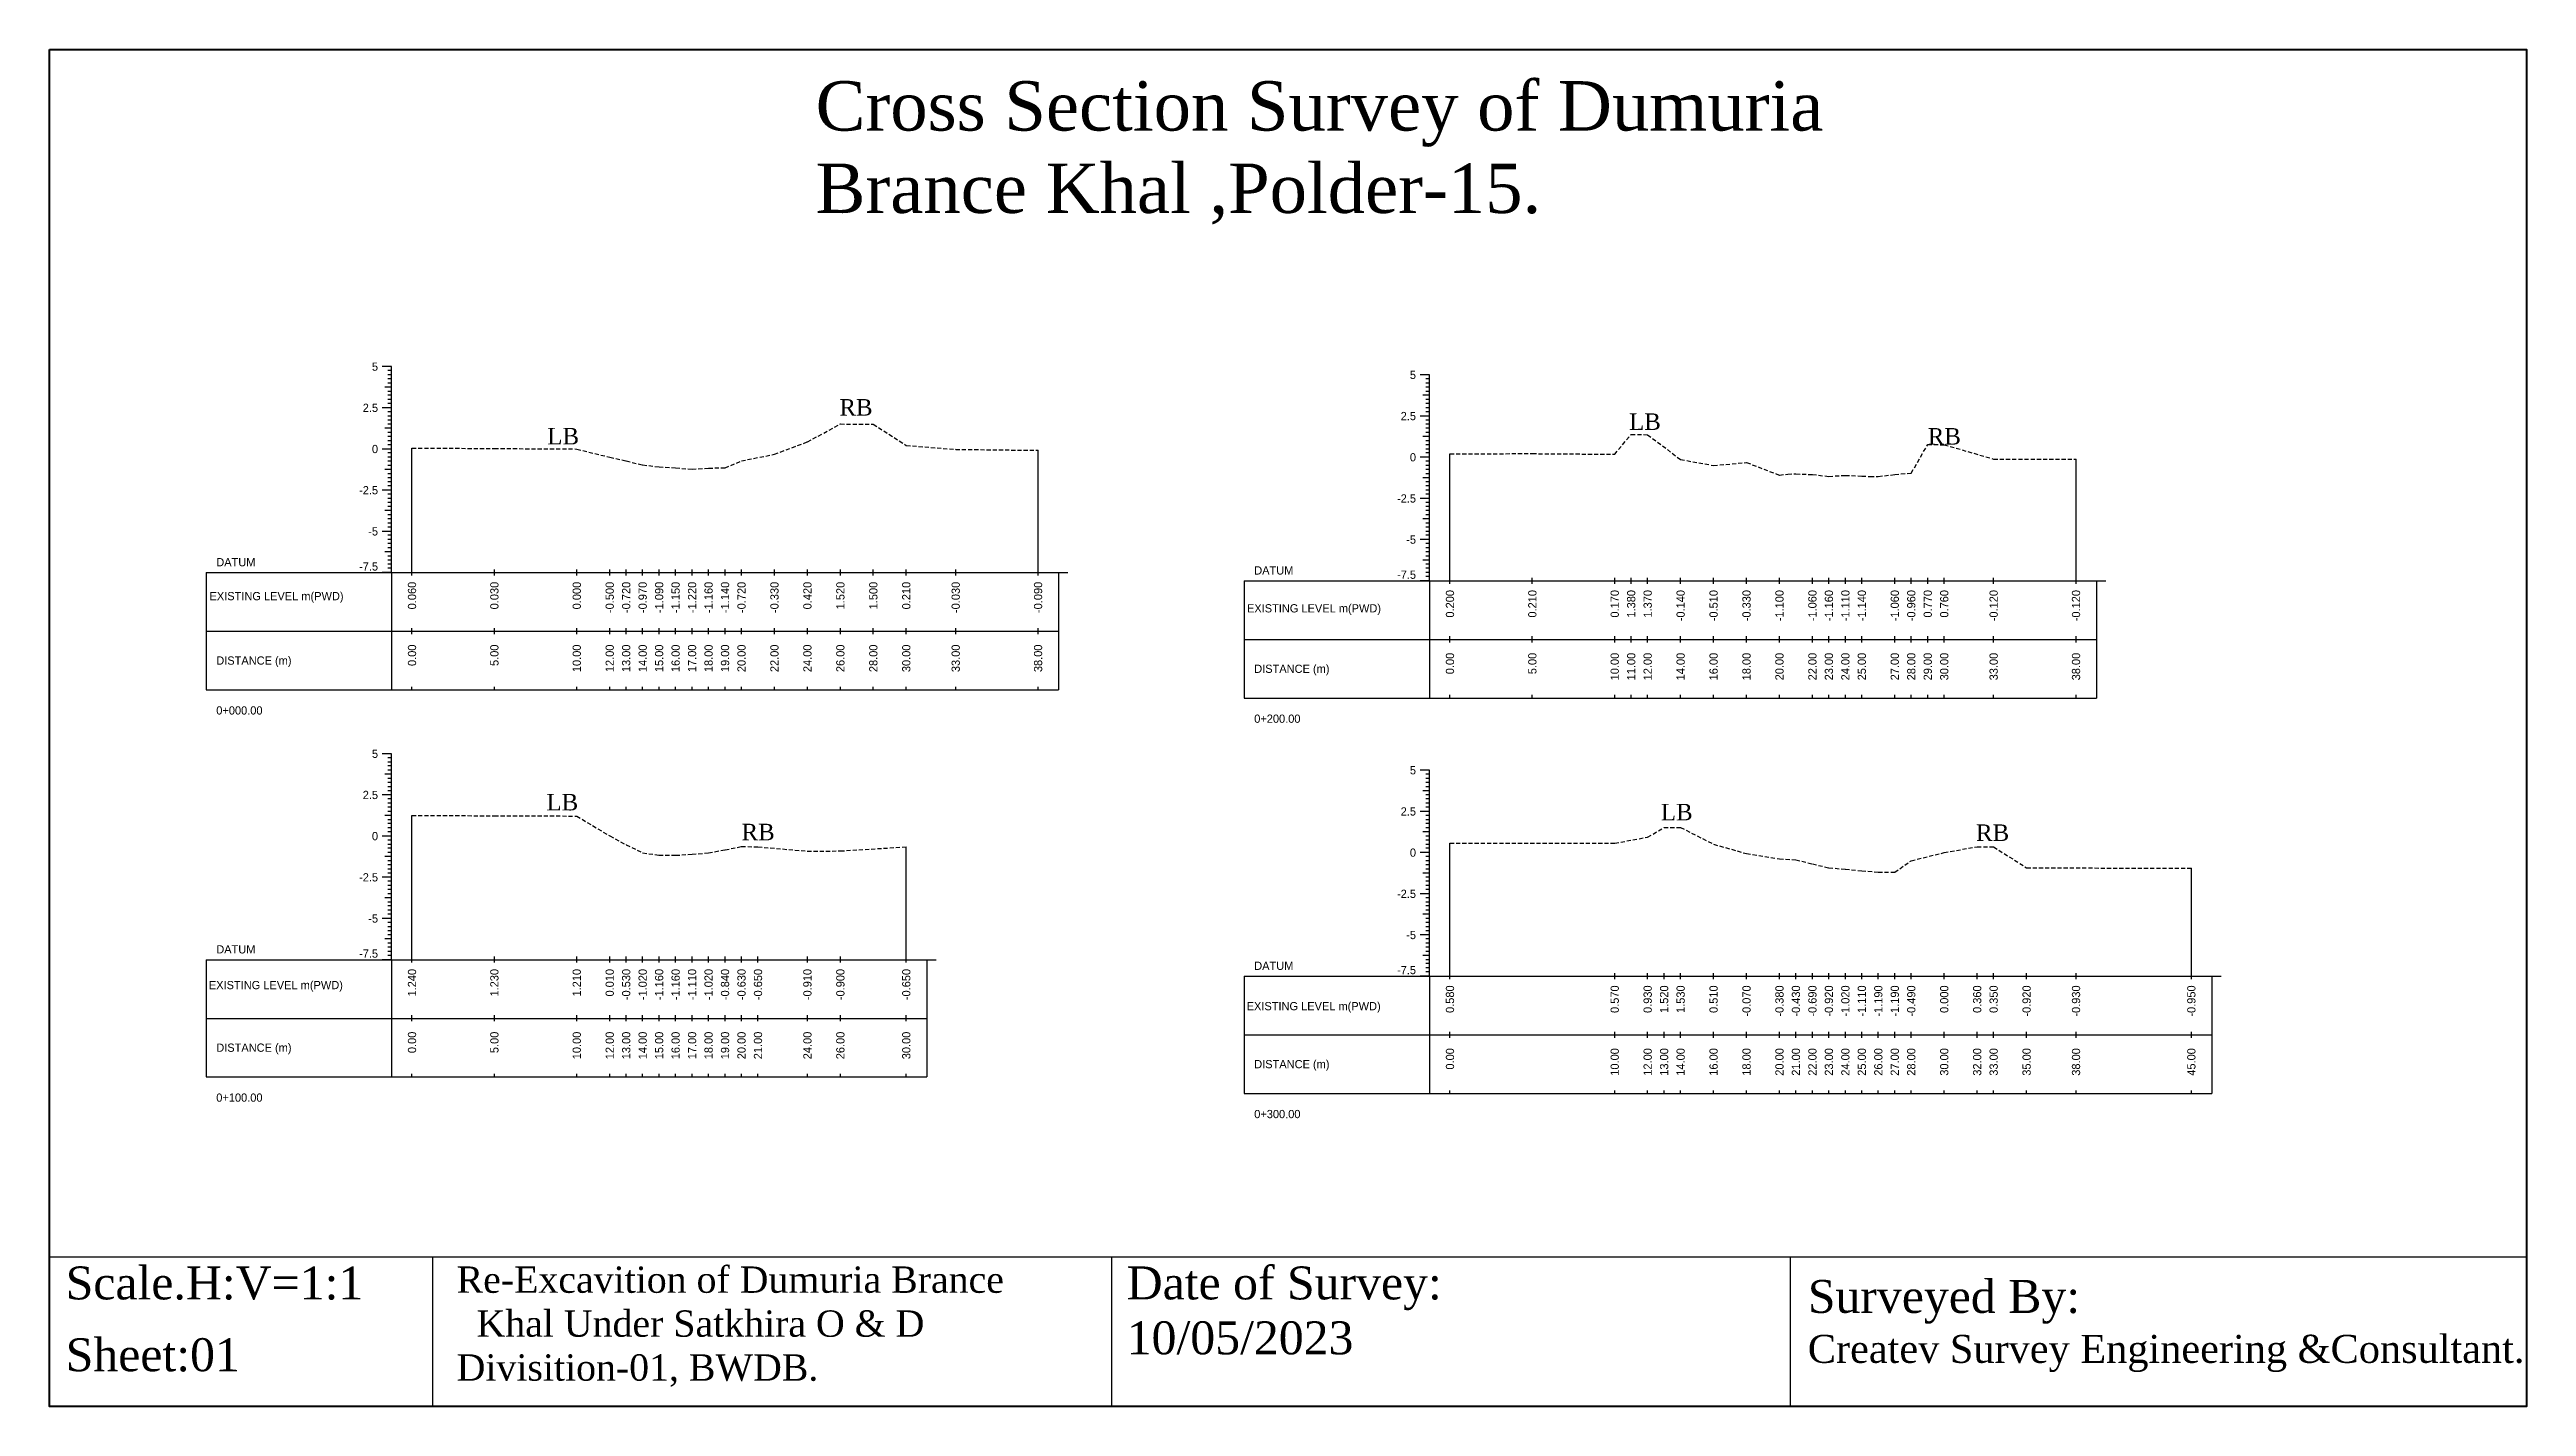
# Model space of a CAD drawing. Header units: inches. Extents: x -603 to 646, y -2572 to -1030.
# Drawn here: x 106.5 to 256.8, y -1112 to -1029.6 of the extents above; entities that cross this region are included whole.
import ezdxf
from ezdxf.enums import TextEntityAlignment as Align

# ---------------------------------------------------------------- set-up
doc = ezdxf.new("R2010")
doc.units = ezdxf.units.IN
doc.header["$MEASUREMENT"] = 0
doc.linetypes.add('HIDDEN', pattern=[0.375, 0.25, -0.125])
doc.layers.add('CS_Drawing', color=7, linetype='Continuous')
doc.layers.add('GL', color=3, linetype='HIDDEN')
doc.styles.add('romans', font='romans.shx')

msp = doc.modelspace()

# ---------------------------------------------------------------- texts
at = {"attachment_point": 1, "style": 'romans'}
for s, insert, char_height, width in [('{\\fTimes New Roman|b0|i0|c0|p18;Cross Section Survey of Dumuria  Brance Khal ,Polder-15.}', (153, -1031.55), 3, 72.2837), ('{\\fTimes New Roman|b0|i0|c0|p18;RB}', (154.44, -1050.85), 1, 4.1943), ('{\\fTimes New Roman|b0|i0|c0|p18;LB}', (202.37, -1051.72), 1, 4.1943), ('{\\fTimes New Roman|b0|i0|c0|p18;LB}', (136.71, -1052.6), 1, 4.1943), ('{\\fTimes New Roman|b0|i0|c0|p18;RB}', (220.5, -1052.61), 1, 4.1943), ('{\\fTimes New Roman|b0|i0|c0|p18;LB}', (136.66, -1074.82), 1, 4.1943), ('{\\fTimes New Roman|b0|i0|c0|p18;LB}', (204.3, -1075.42), 1, 4.1943), ('{\\fTimes New Roman|b0|i0|c0|p18;RB}', (148.5, -1076.63), 1, 4.1943), ('{\\fTimes New Roman|b0|i0|c0|p18;RB}', (223.43, -1076.67), 1, 4.1943), ('{\\fTimes New Roman|b0|i0|c0|p18;Scale.H:V=1:1}', (107.48, -1103.5), 2, 22.2708), ('{\\fTimes New Roman|b0|i0|c0|p18;Re-Excavition of Dumuria Brance\\P  Khal Under Satkhira O & D    Divisition-01, BWDB.}', (131.21, -1103.5), 1.6, 38.8405), ('{\\fTimes New Roman|b0|i0|c0|p18;Date of Survey: 10/05/2023}', (171.88, -1103.5), 2, 22.2708), ('{\\fTimes New Roman|b0|i0|c0|p18;Surveyed By:                                     \\H0.85x;Createv Survey Engineering &Consultant.}', (213.22, -1104.32), 2, 45.2193), ('{\\fTimes New Roman|b0|i0|c0|p18;Sheet:01}', (107.48, -1107.86), 2, 38.8405)]:
    msp.add_mtext(s, dxfattribs=dict(at, insert=insert, char_height=char_height, width=width))
at = {"layer": 'CS_Drawing'}
for s, p in [('5', (126.44, -1048.88)), ('5', (189.44, -1049.38)), ('2.5', (126.44, -1051.38)), ('2.5', (189.44, -1051.88)), ('0', (126.44, -1053.88)), ('0', (189.44, -1054.38)), ('-2.5', (126.44, -1056.38)), ('-2.5', (189.44, -1056.88)), ('-5', (126.44, -1058.88)), ('-5', (189.44, -1059.38)), ('5', (126.44, -1072.38)), ('5', (189.44, -1073.38)), ('2.5', (126.44, -1074.88)), ('2.5', (189.44, -1075.88)), ('0', (126.44, -1077.38)), ('0', (189.44, -1078.38)), ('-2.5', (126.44, -1079.88)), ('-2.5', (189.44, -1080.88)), ('-5', (126.44, -1082.38)), ('-5', (189.44, -1083.38))]:
    msp.add_text(s, height=0.5, dxfattribs=at).set_placement(p, align=Align.MIDDLE_RIGHT)
for s, p in [('DATUM', (116.62, -1060.75)), ('DATUM', (179.62, -1061.25)), ('EXISTING LEVEL m(PWD)', (116.21, -1062.81)), ('EXISTING LEVEL m(PWD)', (179.18, -1063.55)), ('DISTANCE (m)', (116.62, -1066.72)), ('DISTANCE (m)', (179.62, -1067.22)), ('0+000.00', (116.62, -1069.75)), ('0+200.00', (179.62, -1070.25)), ('DATUM', (116.62, -1084.25)), ('DATUM', (179.62, -1085.25)), ('EXISTING LEVEL m(PWD)', (116.17, -1086.42)), ('EXISTING LEVEL m(PWD)', (179.16, -1087.7)), ('DISTANCE (m)', (116.62, -1090.22)), ('DISTANCE (m)', (179.62, -1091.22)), ('0+100.00', (116.62, -1093.25)), ('0+300.00', (179.62, -1094.25))]:
    msp.add_text(s, height=0.5, dxfattribs=at).set_placement(p, align=Align.MIDDLE_LEFT)
for p in [(126.44, -1061.26), (189.44, -1061.76), (126.44, -1084.76), (189.44, -1085.76)]:
    msp.add_text('-7.5', height=0.5, dxfattribs=at).set_placement(p, align=Align.RIGHT)
for s, p in [('0.060', (128.5, -1061.94)), ('0.030', (133.5, -1061.94)), ('0.000', (138.5, -1061.94)), ('-0.500', (140.5, -1061.94)), ('-0.720', (141.5, -1061.94)), ('-0.970', (142.5, -1061.94)), ('-1.090', (143.5, -1061.94)), ('-1.150', (144.5, -1061.94)), ('-1.220', (145.5, -1061.94)), ('-1.160', (146.5, -1061.94)), ('-1.140', (147.5, -1061.94)), ('-0.720', (148.5, -1061.94)), ('-0.330', (150.5, -1061.94)), ('0.420', (152.5, -1061.94)), ('1.520', (154.5, -1061.94)), ('1.500', (156.5, -1061.94)), ('0.210', (158.5, -1061.94)), ('-0.030', (161.5, -1061.94)), ('-0.090', (166.5, -1061.94)), ('0.200', (191.5, -1062.44)), ('0.210', (196.5, -1062.44)), ('0.170', (201.5, -1062.44)), ('1.380', (202.5, -1062.44)), ('1.370', (203.5, -1062.44)), ('-0.140', (205.5, -1062.44)), ('-0.510', (207.5, -1062.44)), ('-0.330', (209.5, -1062.44)), ('-1.100', (211.5, -1062.44)), ('-1.060', (213.5, -1062.44)), ('-1.160', (214.5, -1062.44)), ('-1.110', (215.5, -1062.44)), ('-1.140', (216.5, -1062.44)), ('-1.060', (218.5, -1062.44)), ('-0.960', (219.5, -1062.44)), ('0.770', (220.5, -1062.44)), ('0.760', (221.5, -1062.44)), ('-0.120', (224.5, -1062.44)), ('-0.120', (229.5, -1062.44)), ('0.00', (128.5, -1065.75)), ('5.00', (133.5, -1065.75)), ('10.00', (138.5, -1065.75)), ('12.00', (140.5, -1065.75)), ('13.00', (141.5, -1065.75)), ('14.00', (142.5, -1065.75)), ('15.00', (143.5, -1065.75)), ('16.00', (144.5, -1065.75)), ('17.00', (145.5, -1065.75)), ('18.00', (146.5, -1065.75)), ('19.00', (147.5, -1065.75)), ('20.00', (148.5, -1065.75)), ('22.00', (150.5, -1065.75)), ('24.00', (152.5, -1065.75)), ('26.00', (154.5, -1065.75)), ('28.00', (156.5, -1065.75)), ('30.00', (158.5, -1065.75)), ('33.00', (161.5, -1065.75)), ('38.00', (166.5, -1065.75)), ('0.00', (191.5, -1066.25)), ('5.00', (196.5, -1066.25)), ('10.00', (201.5, -1066.25)), ('11.00', (202.5, -1066.25)), ('12.00', (203.5, -1066.25)), ('14.00', (205.5, -1066.25)), ('16.00', (207.5, -1066.25)), ('18.00', (209.5, -1066.25)), ('20.00', (211.5, -1066.25)), ('22.00', (213.5, -1066.25)), ('23.00', (214.5, -1066.25)), ('24.00', (215.5, -1066.25)), ('25.00', (216.5, -1066.25)), ('27.00', (218.5, -1066.25)), ('28.00', (219.5, -1066.25)), ('29.00', (220.5, -1066.25)), ('30.00', (221.5, -1066.25)), ('33.00', (224.5, -1066.25)), ('38.00', (229.5, -1066.25)), ('1.240', (128.5, -1085.44)), ('1.230', (133.5, -1085.44)), ('1.210', (138.5, -1085.44)), ('0.010', (140.5, -1085.44)), ('-0.530', (141.5, -1085.44)), ('-1.020', (142.5, -1085.44)), ('-1.160', (143.5, -1085.44)), ('-1.160', (144.5, -1085.44)), ('-1.110', (145.5, -1085.44)), ('-1.020', (146.5, -1085.44)), ('-0.840', (147.5, -1085.44)), ('-0.630', (148.5, -1085.44)), ('-0.650', (149.5, -1085.44)), ('-0.910', (152.5, -1085.44)), ('-0.900', (154.5, -1085.44)), ('-0.650', (158.5, -1085.44)), ('0.580', (191.5, -1086.44)), ('0.570', (201.5, -1086.44)), ('0.930', (203.5, -1086.44)), ('1.520', (204.5, -1086.44)), ('1.530', (205.5, -1086.44)), ('0.510', (207.5, -1086.44)), ('-0.070', (209.5, -1086.44)), ('-0.380', (211.5, -1086.44)), ('-0.430', (212.5, -1086.44)), ('-0.690', (213.5, -1086.44)), ('-0.920', (214.5, -1086.44)), ('-1.020', (215.5, -1086.44)), ('-1.110', (216.5, -1086.44)), ('-1.190', (217.5, -1086.44)), ('-1.190', (218.5, -1086.44)), ('-0.490', (219.5, -1086.44)), ('0.000', (221.5, -1086.44)), ('0.360', (223.5, -1086.44)), ('0.350', (224.5, -1086.44)), ('-0.920', (226.5, -1086.44)), ('-0.930', (229.5, -1086.44)), ('-0.950', (236.5, -1086.44)), ('0.00', (128.5, -1089.25)), ('5.00', (133.5, -1089.25)), ('10.00', (138.5, -1089.25)), ('12.00', (140.5, -1089.25)), ('13.00', (141.5, -1089.25)), ('14.00', (142.5, -1089.25)), ('15.00', (143.5, -1089.25)), ('16.00', (144.5, -1089.25)), ('17.00', (145.5, -1089.25)), ('18.00', (146.5, -1089.25)), ('19.00', (147.5, -1089.25)), ('20.00', (148.5, -1089.25)), ('21.00', (149.5, -1089.25)), ('24.00', (152.5, -1089.25)), ('26.00', (154.5, -1089.25)), ('30.00', (158.5, -1089.25)), ('0.00', (191.5, -1090.25)), ('10.00', (201.5, -1090.25)), ('12.00', (203.5, -1090.25)), ('13.00', (204.5, -1090.25)), ('14.00', (205.5, -1090.25)), ('16.00', (207.5, -1090.25)), ('18.00', (209.5, -1090.25)), ('20.00', (211.5, -1090.25)), ('21.00', (212.5, -1090.25)), ('22.00', (213.5, -1090.25)), ('23.00', (214.5, -1090.25)), ('24.00', (215.5, -1090.25)), ('25.00', (216.5, -1090.25)), ('26.00', (217.5, -1090.25)), ('27.00', (218.5, -1090.25)), ('28.00', (219.5, -1090.25)), ('30.00', (221.5, -1090.25)), ('32.00', (223.5, -1090.25)), ('33.00', (224.5, -1090.25)), ('35.00', (226.5, -1090.25)), ('38.00', (229.5, -1090.25)), ('45.00', (236.5, -1090.25))]:
    msp.add_text(s, height=0.5, rotation=90, dxfattribs=at).set_placement(p, align=Align.MIDDLE_RIGHT)

# ---------------------------------------------------------------- linework, layer by layer
at = {"color": 4, "lineweight": 40}
msp.add_lwpolyline([(106.5, -1029.63), (256.84, -1029.63), (256.84, -1112), (106.5, -1112)], close=True, dxfattribs=at)
for points in [[(256.84, -1029.63), (256.84, -1112)], [(106.5, -1102.92), (256.84, -1102.92)], [(106.5, -1102.92), (106.5, -1112)], [(129.75, -1102.92), (129.75, -1112)], [(170.95, -1102.92), (170.95, -1112)], [(212.15, -1102.92), (212.15, -1112)]]:
    msp.add_lwpolyline(points)
at = {"layer": 'CS_Drawing'}
for p, q in [((127.25, -1048.88), (126.69, -1048.88)), ((127.25, -1048.88), (126.86, -1048.88)), ((127.25, -1048.88), (127.03, -1048.88)), ((127.25, -1049.12), (127.03, -1049.12)), ((127.25, -1049.38), (127.03, -1049.38)), ((127.25, -1061.38), (127.25, -1048.88)), ((190.25, -1049.38), (189.69, -1049.38)), ((190.25, -1049.38), (189.86, -1049.38)), ((190.25, -1049.38), (190.03, -1049.38)), ((190.25, -1061.88), (190.25, -1049.38)), ((127.25, -1050.12), (126.86, -1050.12)), ((127.25, -1049.62), (127.03, -1049.62)), ((127.25, -1049.88), (127.03, -1049.88)), ((127.25, -1050.12), (127.03, -1050.12)), ((127.25, -1050.38), (127.03, -1050.38)), ((127.25, -1050.62), (127.03, -1050.62)), ((127.25, -1050.88), (127.03, -1050.88)), ((190.25, -1050.62), (189.86, -1050.62)), ((190.25, -1049.62), (190.03, -1049.62)), ((190.25, -1049.88), (190.03, -1049.88)), ((190.25, -1050.12), (190.03, -1050.12)), ((190.25, -1050.38), (190.03, -1050.38)), ((190.25, -1050.62), (190.03, -1050.62)), ((190.25, -1050.88), (190.03, -1050.88)), ((127.25, -1051.38), (126.69, -1051.38)), ((127.25, -1051.38), (126.86, -1051.38)), ((127.25, -1051.12), (127.03, -1051.12)), ((127.25, -1051.38), (127.03, -1051.38)), ((127.25, -1051.62), (127.03, -1051.62)), ((127.25, -1051.88), (127.03, -1051.88)), ((127.25, -1052.12), (127.03, -1052.12)), ((127.25, -1052.38), (127.03, -1052.38)), ((190.25, -1051.88), (189.69, -1051.88)), ((190.25, -1051.88), (189.86, -1051.88)), ((190.25, -1051.12), (190.03, -1051.12)), ((190.25, -1051.38), (190.03, -1051.38)), ((190.25, -1051.62), (190.03, -1051.62)), ((190.25, -1051.88), (190.03, -1051.88)), ((190.25, -1052.12), (190.03, -1052.12)), ((190.25, -1052.38), (190.03, -1052.38)), ((127.25, -1053.88), (126.69, -1053.88)), ((127.25, -1052.62), (126.86, -1052.62)), ((127.25, -1053.88), (126.86, -1053.88)), ((127.25, -1052.62), (127.03, -1052.62)), ((127.25, -1052.88), (127.03, -1052.88)), ((127.25, -1053.12), (127.03, -1053.12)), ((127.25, -1053.38), (127.03, -1053.38)), ((127.25, -1053.62), (127.03, -1053.62)), ((127.25, -1053.88), (127.03, -1053.88)), ((128.5, -1061.38), (128.5, -1053.82)), ((190.25, -1053.12), (189.86, -1053.12)), ((190.25, -1052.62), (190.03, -1052.62)), ((190.25, -1052.88), (190.03, -1052.88)), ((190.25, -1053.12), (190.03, -1053.12)), ((190.25, -1053.38), (190.03, -1053.38)), ((190.25, -1053.62), (190.03, -1053.62)), ((190.25, -1053.88), (190.03, -1053.88)), ((127.25, -1055.12), (126.86, -1055.12)), ((127.25, -1054.12), (127.03, -1054.12)), ((127.25, -1054.38), (127.03, -1054.38)), ((127.25, -1054.62), (127.03, -1054.62)), ((127.25, -1054.88), (127.03, -1054.88)), ((127.25, -1055.12), (127.03, -1055.12)), ((127.25, -1055.38), (127.03, -1055.38)), ((166.5, -1061.38), (166.5, -1053.96)), ((190.25, -1054.38), (189.69, -1054.38)), ((190.25, -1054.38), (189.86, -1054.38)), ((190.25, -1054.12), (190.03, -1054.12)), ((190.25, -1054.38), (190.03, -1054.38)), ((190.25, -1054.62), (190.03, -1054.62)), ((190.25, -1054.88), (190.03, -1054.88)), ((190.25, -1055.12), (190.03, -1055.12)), ((190.25, -1055.38), (190.03, -1055.38)), ((191.5, -1061.88), (191.5, -1054.17)), ((229.5, -1061.88), (229.5, -1054.49)), ((127.25, -1056.38), (126.69, -1056.38)), ((127.25, -1056.38), (126.86, -1056.38)), ((127.25, -1055.62), (127.03, -1055.62)), ((127.25, -1055.88), (127.03, -1055.88)), ((127.25, -1056.12), (127.03, -1056.12)), ((127.25, -1056.38), (127.03, -1056.38)), ((127.25, -1056.62), (127.03, -1056.62)), ((127.25, -1056.88), (127.03, -1056.88)), ((190.25, -1056.88), (189.69, -1056.88)), ((190.25, -1055.62), (189.86, -1055.62)), ((190.25, -1056.88), (189.86, -1056.88)), ((190.25, -1055.62), (190.03, -1055.62)), ((190.25, -1055.88), (190.03, -1055.88)), ((190.25, -1056.12), (190.03, -1056.12)), ((190.25, -1056.38), (190.03, -1056.38)), ((190.25, -1056.62), (190.03, -1056.62)), ((190.25, -1056.88), (190.03, -1056.88)), ((127.25, -1057.62), (126.86, -1057.62)), ((127.25, -1057.12), (127.03, -1057.12)), ((127.25, -1057.38), (127.03, -1057.38)), ((127.25, -1057.62), (127.03, -1057.62)), ((127.25, -1057.88), (127.03, -1057.88)), ((127.25, -1058.12), (127.03, -1058.12)), ((127.25, -1058.38), (127.03, -1058.38)), ((190.25, -1058.12), (189.86, -1058.12)), ((190.25, -1057.12), (190.03, -1057.12)), ((190.25, -1057.38), (190.03, -1057.38)), ((190.25, -1057.62), (190.03, -1057.62)), ((190.25, -1057.88), (190.03, -1057.88)), ((190.25, -1058.12), (190.03, -1058.12)), ((190.25, -1058.38), (190.03, -1058.38)), ((127.25, -1058.88), (126.69, -1058.88)), ((127.25, -1058.88), (126.86, -1058.88)), ((127.25, -1058.62), (127.03, -1058.62)), ((127.25, -1058.88), (127.03, -1058.88)), ((127.25, -1059.12), (127.03, -1059.12)), ((127.25, -1059.38), (127.03, -1059.38)), ((127.25, -1059.62), (127.03, -1059.62)), ((127.25, -1059.88), (127.03, -1059.88)), ((190.25, -1059.38), (189.69, -1059.38)), ((190.25, -1059.38), (189.86, -1059.38)), ((190.25, -1058.62), (190.03, -1058.62)), ((190.25, -1058.88), (190.03, -1058.88)), ((190.25, -1059.12), (190.03, -1059.12)), ((190.25, -1059.38), (190.03, -1059.38)), ((190.25, -1059.62), (190.03, -1059.62)), ((190.25, -1059.88), (190.03, -1059.88)), ((116, -1061.38), (127.25, -1061.38)), ((116, -1061.38), (116, -1068.5)), ((127.25, -1061.38), (126.69, -1061.38)), ((127.25, -1060.12), (126.86, -1060.12)), ((127.25, -1061.38), (126.86, -1061.38)), ((127.25, -1060.12), (127.03, -1060.12)), ((127.25, -1060.38), (127.03, -1060.38)), ((127.25, -1060.62), (127.03, -1060.62)), ((127.25, -1060.88), (127.03, -1060.88)), ((127.25, -1061.12), (127.03, -1061.12)), ((127.25, -1061.38), (127.03, -1061.38)), ((127.25, -1061.38), (167.75, -1061.38)), ((127.25, -1061.38), (127.25, -1068.5)), ((128.5, -1061.56), (128.5, -1061.19)), ((133.5, -1061.56), (133.5, -1061.19)), ((138.5, -1061.56), (138.5, -1061.19)), ((140.5, -1061.56), (140.5, -1061.19)), ((141.5, -1061.56), (141.5, -1061.19)), ((142.5, -1061.56), (142.5, -1061.19)), ((143.5, -1061.56), (143.5, -1061.19)), ((144.5, -1061.56), (144.5, -1061.19)), ((145.5, -1061.56), (145.5, -1061.19)), ((146.5, -1061.56), (146.5, -1061.19)), ((147.5, -1061.56), (147.5, -1061.19)), ((148.5, -1061.56), (148.5, -1061.19)), ((150.5, -1061.56), (150.5, -1061.19)), ((152.5, -1061.56), (152.5, -1061.19)), ((154.5, -1061.56), (154.5, -1061.19)), ((156.5, -1061.56), (156.5, -1061.19)), ((158.5, -1061.56), (158.5, -1061.19)), ((161.5, -1061.56), (161.5, -1061.19)), ((166.5, -1061.56), (166.5, -1061.19)), ((167.75, -1061.38), (168.31, -1061.38)), ((167.75, -1061.38), (168.14, -1061.38)), ((167.75, -1061.38), (167.97, -1061.38)), ((167.75, -1061.38), (167.75, -1068.5)), ((190.25, -1060.62), (189.86, -1060.62)), ((190.25, -1060.12), (190.03, -1060.12)), ((190.25, -1060.38), (190.03, -1060.38)), ((190.25, -1060.62), (190.03, -1060.62)), ((190.25, -1060.88), (190.03, -1060.88)), ((190.25, -1061.12), (190.03, -1061.12)), ((190.25, -1061.38), (190.03, -1061.38)), ((179, -1061.88), (190.25, -1061.88)), ((179, -1061.88), (179, -1069)), ((190.25, -1061.88), (189.69, -1061.88)), ((190.25, -1061.88), (189.86, -1061.88)), ((190.25, -1061.62), (190.03, -1061.62)), ((190.25, -1061.88), (190.03, -1061.88)), ((190.25, -1061.88), (230.75, -1061.88)), ((190.25, -1061.88), (190.25, -1069)), ((191.5, -1062.06), (191.5, -1061.69)), ((196.5, -1062.06), (196.5, -1061.69)), ((201.5, -1062.06), (201.5, -1061.69)), ((202.5, -1062.06), (202.5, -1061.69)), ((203.5, -1062.06), (203.5, -1061.69)), ((205.5, -1062.06), (205.5, -1061.69)), ((207.5, -1062.06), (207.5, -1061.69)), ((209.5, -1062.06), (209.5, -1061.69)), ((211.5, -1062.06), (211.5, -1061.69)), ((213.5, -1062.06), (213.5, -1061.69)), ((214.5, -1062.06), (214.5, -1061.69)), ((215.5, -1062.06), (215.5, -1061.69)), ((216.5, -1062.06), (216.5, -1061.69)), ((218.5, -1062.06), (218.5, -1061.69)), ((219.5, -1062.06), (219.5, -1061.69)), ((220.5, -1062.06), (220.5, -1061.69)), ((221.5, -1062.06), (221.5, -1061.69)), ((224.5, -1062.06), (224.5, -1061.69)), ((229.5, -1062.06), (229.5, -1061.69)), ((230.75, -1061.88), (231.31, -1061.88)), ((230.75, -1061.88), (231.14, -1061.88)), ((230.75, -1061.88), (230.97, -1061.88)), ((230.75, -1061.88), (230.75, -1069)), ((116, -1064.94), (127.25, -1064.94)), ((127.25, -1064.94), (167.75, -1064.94)), ((127.25, -1064.94), (167.75, -1064.94)), ((128.5, -1065.12), (128.5, -1064.75)), ((133.5, -1065.12), (133.5, -1064.75)), ((138.5, -1065.12), (138.5, -1064.75)), ((140.5, -1065.12), (140.5, -1064.75)), ((141.5, -1065.12), (141.5, -1064.75)), ((142.5, -1065.12), (142.5, -1064.75)), ((143.5, -1065.12), (143.5, -1064.75)), ((144.5, -1065.12), (144.5, -1064.75)), ((145.5, -1065.12), (145.5, -1064.75)), ((146.5, -1065.12), (146.5, -1064.75)), ((147.5, -1065.12), (147.5, -1064.75)), ((148.5, -1065.12), (148.5, -1064.75)), ((150.5, -1065.12), (150.5, -1064.75)), ((152.5, -1065.12), (152.5, -1064.75)), ((154.5, -1065.12), (154.5, -1064.75)), ((156.5, -1065.12), (156.5, -1064.75)), ((158.5, -1065.12), (158.5, -1064.75)), ((161.5, -1065.12), (161.5, -1064.75)), ((166.5, -1065.12), (166.5, -1064.75)), ((179, -1065.44), (190.25, -1065.44)), ((190.25, -1065.44), (230.75, -1065.44)), ((190.25, -1065.44), (230.75, -1065.44)), ((191.5, -1065.62), (191.5, -1065.25)), ((196.5, -1065.62), (196.5, -1065.25)), ((201.5, -1065.62), (201.5, -1065.25)), ((202.5, -1065.62), (202.5, -1065.25)), ((203.5, -1065.62), (203.5, -1065.25)), ((205.5, -1065.62), (205.5, -1065.25)), ((207.5, -1065.62), (207.5, -1065.25)), ((209.5, -1065.62), (209.5, -1065.25)), ((211.5, -1065.62), (211.5, -1065.25)), ((213.5, -1065.62), (213.5, -1065.25)), ((214.5, -1065.62), (214.5, -1065.25)), ((215.5, -1065.62), (215.5, -1065.25)), ((216.5, -1065.62), (216.5, -1065.25)), ((218.5, -1065.62), (218.5, -1065.25)), ((219.5, -1065.62), (219.5, -1065.25)), ((220.5, -1065.62), (220.5, -1065.25)), ((221.5, -1065.62), (221.5, -1065.25)), ((224.5, -1065.62), (224.5, -1065.25)), ((229.5, -1065.62), (229.5, -1065.25)), ((116, -1068.5), (127.25, -1068.5)), ((127.25, -1068.5), (167.75, -1068.5)), ((128.5, -1068.5), (128.5, -1068.31)), ((133.5, -1068.5), (133.5, -1068.31)), ((138.5, -1068.5), (138.5, -1068.31)), ((140.5, -1068.5), (140.5, -1068.31)), ((141.5, -1068.5), (141.5, -1068.31)), ((142.5, -1068.5), (142.5, -1068.31)), ((143.5, -1068.5), (143.5, -1068.31)), ((144.5, -1068.5), (144.5, -1068.31)), ((145.5, -1068.5), (145.5, -1068.31)), ((146.5, -1068.5), (146.5, -1068.31)), ((147.5, -1068.5), (147.5, -1068.31)), ((148.5, -1068.5), (148.5, -1068.31)), ((150.5, -1068.5), (150.5, -1068.31)), ((152.5, -1068.5), (152.5, -1068.31)), ((154.5, -1068.5), (154.5, -1068.31)), ((156.5, -1068.5), (156.5, -1068.31)), ((158.5, -1068.5), (158.5, -1068.31)), ((161.5, -1068.5), (161.5, -1068.31)), ((166.5, -1068.5), (166.5, -1068.31)), ((191.5, -1069), (191.5, -1068.81)), ((196.5, -1069), (196.5, -1068.81)), ((201.5, -1069), (201.5, -1068.81)), ((202.5, -1069), (202.5, -1068.81)), ((203.5, -1069), (203.5, -1068.81)), ((205.5, -1069), (205.5, -1068.81)), ((207.5, -1069), (207.5, -1068.81)), ((209.5, -1069), (209.5, -1068.81)), ((211.5, -1069), (211.5, -1068.81)), ((213.5, -1069), (213.5, -1068.81)), ((214.5, -1069), (214.5, -1068.81)), ((215.5, -1069), (215.5, -1068.81)), ((216.5, -1069), (216.5, -1068.81)), ((218.5, -1069), (218.5, -1068.81)), ((219.5, -1069), (219.5, -1068.81)), ((220.5, -1069), (220.5, -1068.81)), ((221.5, -1069), (221.5, -1068.81)), ((224.5, -1069), (224.5, -1068.81)), ((229.5, -1069), (229.5, -1068.81)), ((179, -1069), (190.25, -1069)), ((190.25, -1069), (230.75, -1069)), ((127.25, -1072.38), (126.69, -1072.38)), ((127.25, -1072.38), (126.86, -1072.38)), ((127.25, -1072.38), (127.03, -1072.38)), ((127.25, -1072.62), (127.03, -1072.62)), ((127.25, -1072.88), (127.03, -1072.88)), ((127.25, -1073.12), (127.03, -1073.12)), ((127.25, -1073.38), (127.03, -1073.38)), ((127.25, -1084.88), (127.25, -1072.38)), ((190.25, -1073.38), (189.69, -1073.38)), ((190.25, -1073.38), (189.86, -1073.38)), ((190.25, -1073.38), (190.03, -1073.38)), ((190.25, -1085.88), (190.25, -1073.38)), ((127.25, -1074.88), (126.69, -1074.88)), ((127.25, -1073.62), (126.86, -1073.62)), ((127.25, -1074.88), (126.86, -1074.88)), ((127.25, -1073.62), (127.03, -1073.62)), ((127.25, -1073.88), (127.03, -1073.88)), ((127.25, -1074.12), (127.03, -1074.12)), ((127.25, -1074.38), (127.03, -1074.38)), ((127.25, -1074.62), (127.03, -1074.62)), ((127.25, -1074.88), (127.03, -1074.88)), ((190.25, -1074.62), (189.86, -1074.62)), ((190.25, -1073.62), (190.03, -1073.62)), ((190.25, -1073.88), (190.03, -1073.88)), ((190.25, -1074.12), (190.03, -1074.12)), ((190.25, -1074.38), (190.03, -1074.38)), ((190.25, -1074.62), (190.03, -1074.62)), ((190.25, -1074.88), (190.03, -1074.88)), ((127.25, -1076.12), (126.86, -1076.12)), ((127.25, -1075.12), (127.03, -1075.12)), ((127.25, -1075.38), (127.03, -1075.38)), ((127.25, -1075.62), (127.03, -1075.62)), ((127.25, -1075.88), (127.03, -1075.88)), ((127.25, -1076.12), (127.03, -1076.12)), ((127.25, -1076.38), (127.03, -1076.38)), ((128.5, -1084.88), (128.5, -1076.13)), ((190.25, -1075.88), (189.69, -1075.88)), ((190.25, -1075.88), (189.86, -1075.88)), ((190.25, -1075.12), (190.03, -1075.12)), ((190.25, -1075.38), (190.03, -1075.38)), ((190.25, -1075.62), (190.03, -1075.62)), ((190.25, -1075.88), (190.03, -1075.88)), ((190.25, -1076.12), (190.03, -1076.12)), ((190.25, -1076.38), (190.03, -1076.38)), ((127.25, -1077.38), (126.69, -1077.38)), ((127.25, -1077.38), (126.86, -1077.38)), ((127.25, -1076.62), (127.03, -1076.62)), ((127.25, -1076.88), (127.03, -1076.88)), ((127.25, -1077.12), (127.03, -1077.12)), ((127.25, -1077.38), (127.03, -1077.38)), ((127.25, -1077.62), (127.03, -1077.62)), ((127.25, -1077.88), (127.03, -1077.88)), ((190.25, -1077.12), (189.86, -1077.12)), ((190.25, -1076.62), (190.03, -1076.62)), ((190.25, -1076.88), (190.03, -1076.88)), ((190.25, -1077.12), (190.03, -1077.12)), ((190.25, -1077.38), (190.03, -1077.38)), ((190.25, -1077.62), (190.03, -1077.62)), ((190.25, -1077.88), (190.03, -1077.88)), ((191.5, -1085.88), (191.5, -1077.8)), ((127.25, -1078.62), (126.86, -1078.62)), ((127.25, -1078.12), (127.03, -1078.12)), ((127.25, -1078.38), (127.03, -1078.38)), ((127.25, -1078.62), (127.03, -1078.62)), ((127.25, -1078.88), (127.03, -1078.88)), ((127.25, -1079.12), (127.03, -1079.12)), ((127.25, -1079.38), (127.03, -1079.38)), ((158.5, -1084.88), (158.5, -1078.03)), ((190.25, -1078.38), (189.69, -1078.38)), ((190.25, -1078.38), (189.86, -1078.38)), ((190.25, -1078.12), (190.03, -1078.12)), ((190.25, -1078.38), (190.03, -1078.38)), ((190.25, -1078.62), (190.03, -1078.62)), ((190.25, -1078.88), (190.03, -1078.88)), ((190.25, -1079.12), (190.03, -1079.12)), ((190.25, -1079.38), (190.03, -1079.38)), ((236.5, -1085.88), (236.5, -1079.33)), ((127.25, -1079.88), (126.69, -1079.88)), ((127.25, -1079.88), (126.86, -1079.88)), ((127.25, -1079.62), (127.03, -1079.62)), ((127.25, -1079.88), (127.03, -1079.88)), ((127.25, -1080.12), (127.03, -1080.12)), ((127.25, -1080.38), (127.03, -1080.38)), ((127.25, -1080.62), (127.03, -1080.62)), ((127.25, -1080.88), (127.03, -1080.88)), ((190.25, -1080.88), (189.69, -1080.88)), ((190.25, -1079.62), (189.86, -1079.62)), ((190.25, -1080.88), (189.86, -1080.88)), ((190.25, -1079.62), (190.03, -1079.62)), ((190.25, -1079.88), (190.03, -1079.88)), ((190.25, -1080.12), (190.03, -1080.12)), ((190.25, -1080.38), (190.03, -1080.38)), ((190.25, -1080.62), (190.03, -1080.62)), ((190.25, -1080.88), (190.03, -1080.88)), ((127.25, -1082.38), (126.69, -1082.38)), ((127.25, -1081.12), (126.86, -1081.12)), ((127.25, -1082.38), (126.86, -1082.38)), ((127.25, -1081.12), (127.03, -1081.12)), ((127.25, -1081.38), (127.03, -1081.38)), ((127.25, -1081.62), (127.03, -1081.62)), ((127.25, -1081.88), (127.03, -1081.88)), ((127.25, -1082.12), (127.03, -1082.12)), ((127.25, -1082.38), (127.03, -1082.38)), ((190.25, -1082.12), (189.86, -1082.12)), ((190.25, -1081.12), (190.03, -1081.12)), ((190.25, -1081.38), (190.03, -1081.38)), ((190.25, -1081.62), (190.03, -1081.62)), ((190.25, -1081.88), (190.03, -1081.88)), ((190.25, -1082.12), (190.03, -1082.12)), ((190.25, -1082.38), (190.03, -1082.38)), ((127.25, -1083.62), (126.86, -1083.62)), ((127.25, -1082.62), (127.03, -1082.62)), ((127.25, -1082.88), (127.03, -1082.88)), ((127.25, -1083.12), (127.03, -1083.12)), ((127.25, -1083.38), (127.03, -1083.38)), ((127.25, -1083.62), (127.03, -1083.62)), ((127.25, -1083.88), (127.03, -1083.88)), ((190.25, -1083.38), (189.69, -1083.38)), ((190.25, -1083.38), (189.86, -1083.38)), ((190.25, -1082.62), (190.03, -1082.62)), ((190.25, -1082.88), (190.03, -1082.88)), ((190.25, -1083.12), (190.03, -1083.12)), ((190.25, -1083.38), (190.03, -1083.38)), ((190.25, -1083.62), (190.03, -1083.62)), ((190.25, -1083.88), (190.03, -1083.88)), ((116, -1084.88), (127.25, -1084.88)), ((116, -1084.88), (116, -1092)), ((127.25, -1084.88), (126.69, -1084.88)), ((127.25, -1084.88), (126.86, -1084.88)), ((127.25, -1084.12), (127.03, -1084.12)), ((127.25, -1084.38), (127.03, -1084.38)), ((127.25, -1084.62), (127.03, -1084.62)), ((127.25, -1084.88), (127.03, -1084.88)), ((127.25, -1084.88), (159.75, -1084.88)), ((127.25, -1084.88), (127.25, -1092)), ((128.5, -1085.06), (128.5, -1084.69)), ((133.5, -1085.06), (133.5, -1084.69)), ((138.5, -1085.06), (138.5, -1084.69)), ((140.5, -1085.06), (140.5, -1084.69)), ((141.5, -1085.06), (141.5, -1084.69)), ((142.5, -1085.06), (142.5, -1084.69)), ((143.5, -1085.06), (143.5, -1084.69)), ((144.5, -1085.06), (144.5, -1084.69)), ((145.5, -1085.06), (145.5, -1084.69)), ((146.5, -1085.06), (146.5, -1084.69)), ((147.5, -1085.06), (147.5, -1084.69)), ((148.5, -1085.06), (148.5, -1084.69)), ((149.5, -1085.06), (149.5, -1084.69)), ((152.5, -1085.06), (152.5, -1084.69)), ((154.5, -1085.06), (154.5, -1084.69)), ((158.5, -1085.06), (158.5, -1084.69)), ((159.75, -1084.88), (160.31, -1084.88)), ((159.75, -1084.88), (160.14, -1084.88)), ((159.75, -1084.88), (159.97, -1084.88)), ((159.75, -1084.88), (159.75, -1092)), ((190.25, -1084.62), (189.86, -1084.62)), ((190.25, -1084.12), (190.03, -1084.12)), ((190.25, -1084.38), (190.03, -1084.38)), ((190.25, -1084.62), (190.03, -1084.62)), ((190.25, -1084.88), (190.03, -1084.88)), ((190.25, -1085.12), (190.03, -1085.12)), ((190.25, -1085.38), (190.03, -1085.38)), ((179, -1085.88), (190.25, -1085.88)), ((179, -1085.88), (179, -1093)), ((190.25, -1085.88), (189.69, -1085.88)), ((190.25, -1085.88), (189.86, -1085.88)), ((190.25, -1085.62), (190.03, -1085.62)), ((190.25, -1085.88), (190.03, -1085.88)), ((190.25, -1085.88), (237.75, -1085.88)), ((190.25, -1085.88), (190.25, -1093)), ((191.5, -1086.06), (191.5, -1085.69)), ((201.5, -1086.06), (201.5, -1085.69)), ((203.5, -1086.06), (203.5, -1085.69)), ((204.5, -1086.06), (204.5, -1085.69)), ((205.5, -1086.06), (205.5, -1085.69)), ((207.5, -1086.06), (207.5, -1085.69)), ((209.5, -1086.06), (209.5, -1085.69)), ((211.5, -1086.06), (211.5, -1085.69)), ((212.5, -1086.06), (212.5, -1085.69)), ((213.5, -1086.06), (213.5, -1085.69)), ((214.5, -1086.06), (214.5, -1085.69)), ((215.5, -1086.06), (215.5, -1085.69)), ((216.5, -1086.06), (216.5, -1085.69)), ((217.5, -1086.06), (217.5, -1085.69)), ((218.5, -1086.06), (218.5, -1085.69)), ((219.5, -1086.06), (219.5, -1085.69)), ((221.5, -1086.06), (221.5, -1085.69)), ((223.5, -1086.06), (223.5, -1085.69)), ((224.5, -1086.06), (224.5, -1085.69)), ((226.5, -1086.06), (226.5, -1085.69)), ((229.5, -1086.06), (229.5, -1085.69)), ((236.5, -1086.06), (236.5, -1085.69)), ((237.75, -1085.88), (238.31, -1085.88)), ((237.75, -1085.88), (238.14, -1085.88)), ((237.75, -1085.88), (237.97, -1085.88)), ((237.75, -1085.88), (237.75, -1093)), ((116, -1088.44), (127.25, -1088.44)), ((127.25, -1088.44), (159.75, -1088.44)), ((127.25, -1088.44), (159.75, -1088.44)), ((128.5, -1088.62), (128.5, -1088.25)), ((133.5, -1088.62), (133.5, -1088.25)), ((138.5, -1088.62), (138.5, -1088.25)), ((140.5, -1088.62), (140.5, -1088.25)), ((141.5, -1088.62), (141.5, -1088.25)), ((142.5, -1088.62), (142.5, -1088.25)), ((143.5, -1088.62), (143.5, -1088.25)), ((144.5, -1088.62), (144.5, -1088.25)), ((145.5, -1088.62), (145.5, -1088.25)), ((146.5, -1088.62), (146.5, -1088.25)), ((147.5, -1088.62), (147.5, -1088.25)), ((148.5, -1088.62), (148.5, -1088.25)), ((149.5, -1088.62), (149.5, -1088.25)), ((152.5, -1088.62), (152.5, -1088.25)), ((154.5, -1088.62), (154.5, -1088.25)), ((158.5, -1088.62), (158.5, -1088.25)), ((179, -1089.44), (190.25, -1089.44)), ((190.25, -1089.44), (237.75, -1089.44)), ((190.25, -1089.44), (237.75, -1089.44)), ((191.5, -1089.62), (191.5, -1089.25)), ((201.5, -1089.62), (201.5, -1089.25)), ((203.5, -1089.62), (203.5, -1089.25)), ((204.5, -1089.62), (204.5, -1089.25)), ((205.5, -1089.62), (205.5, -1089.25)), ((207.5, -1089.62), (207.5, -1089.25)), ((209.5, -1089.62), (209.5, -1089.25)), ((211.5, -1089.62), (211.5, -1089.25)), ((212.5, -1089.62), (212.5, -1089.25)), ((213.5, -1089.62), (213.5, -1089.25)), ((214.5, -1089.62), (214.5, -1089.25)), ((215.5, -1089.62), (215.5, -1089.25)), ((216.5, -1089.62), (216.5, -1089.25)), ((217.5, -1089.62), (217.5, -1089.25)), ((218.5, -1089.62), (218.5, -1089.25)), ((219.5, -1089.62), (219.5, -1089.25)), ((221.5, -1089.62), (221.5, -1089.25)), ((223.5, -1089.62), (223.5, -1089.25)), ((224.5, -1089.62), (224.5, -1089.25)), ((226.5, -1089.62), (226.5, -1089.25)), ((229.5, -1089.62), (229.5, -1089.25)), ((236.5, -1089.62), (236.5, -1089.25)), ((116, -1092), (127.25, -1092)), ((127.25, -1092), (159.75, -1092)), ((128.5, -1092), (128.5, -1091.81)), ((133.5, -1092), (133.5, -1091.81)), ((138.5, -1092), (138.5, -1091.81)), ((140.5, -1092), (140.5, -1091.81)), ((141.5, -1092), (141.5, -1091.81)), ((142.5, -1092), (142.5, -1091.81)), ((143.5, -1092), (143.5, -1091.81)), ((144.5, -1092), (144.5, -1091.81)), ((145.5, -1092), (145.5, -1091.81)), ((146.5, -1092), (146.5, -1091.81)), ((147.5, -1092), (147.5, -1091.81)), ((148.5, -1092), (148.5, -1091.81)), ((149.5, -1092), (149.5, -1091.81)), ((152.5, -1092), (152.5, -1091.81)), ((154.5, -1092), (154.5, -1091.81)), ((158.5, -1092), (158.5, -1091.81)), ((191.5, -1093), (191.5, -1092.81)), ((201.5, -1093), (201.5, -1092.81)), ((203.5, -1093), (203.5, -1092.81)), ((204.5, -1093), (204.5, -1092.81)), ((205.5, -1093), (205.5, -1092.81)), ((207.5, -1093), (207.5, -1092.81)), ((209.5, -1093), (209.5, -1092.81)), ((211.5, -1093), (211.5, -1092.81)), ((212.5, -1093), (212.5, -1092.81)), ((213.5, -1093), (213.5, -1092.81)), ((214.5, -1093), (214.5, -1092.81)), ((215.5, -1093), (215.5, -1092.81)), ((216.5, -1093), (216.5, -1092.81)), ((217.5, -1093), (217.5, -1092.81)), ((218.5, -1093), (218.5, -1092.81)), ((219.5, -1093), (219.5, -1092.81)), ((221.5, -1093), (221.5, -1092.81)), ((223.5, -1093), (223.5, -1092.81)), ((224.5, -1093), (224.5, -1092.81)), ((226.5, -1093), (226.5, -1092.81)), ((229.5, -1093), (229.5, -1092.81)), ((236.5, -1093), (236.5, -1092.81)), ((179, -1093), (190.25, -1093)), ((190.25, -1093), (237.75, -1093))]:
    msp.add_line(p, q, dxfattribs=at)
at = {"layer": 'GL'}
for points in [[(128.5, -1053.82), (133.5, -1053.85), (138.5, -1053.88), (140.5, -1054.38), (141.5, -1054.6), (142.5, -1054.85), (143.5, -1054.96), (144.5, -1055.03), (145.5, -1055.1), (146.5, -1055.04), (147.5, -1055.02), (148.5, -1054.6), (150.5, -1054.2), (152.5, -1053.45), (154.5, -1052.36), (156.5, -1052.38), (158.5, -1053.66), (161.5, -1053.9), (166.5, -1053.96)], [(191.5, -1054.17), (196.5, -1054.16), (201.5, -1054.2), (202.5, -1052.99), (203.5, -1053.01), (205.5, -1054.52), (207.5, -1054.88), (209.5, -1054.7), (211.5, -1055.47), (212, -1055.4), (212.5, -1055.39), (213.5, -1055.43), (214.5, -1055.54), (215.5, -1055.48), (216.5, -1055.52), (217, -1055.55), (217.5, -1055.54), (218.5, -1055.43), (219.5, -1055.34), (220.5, -1053.61), (221.5, -1053.62), (224.5, -1054.49), (229.5, -1054.49)], [(128.5, -1076.13), (133.5, -1076.14), (138.5, -1076.16), (140.5, -1077.37), (141.5, -1077.9), (142.5, -1078.39), (143.5, -1078.54), (144.5, -1078.54), (145.5, -1078.48), (146.5, -1078.39), (147.5, -1078.21), (148.5, -1078.01), (149.5, -1078.03), (152.5, -1078.29), (154.5, -1078.28), (158.5, -1078.03)], [(191.5, -1077.8), (201.5, -1077.81), (203.5, -1077.44), (204.5, -1076.86), (205.5, -1076.85), (207.5, -1077.87), (209.5, -1078.44), (211.5, -1078.76), (212.5, -1078.81), (213.5, -1079.07), (214.5, -1079.3), (215.5, -1079.39), (216.5, -1079.48), (217.5, -1079.57), (218.5, -1079.57), (219.5, -1078.87), (221.5, -1078.38), (223.5, -1078.02), (224.5, -1078.03), (226.5, -1079.3), (229.5, -1079.31), (236.5, -1079.33)]]:
    msp.add_lwpolyline(points, dxfattribs=at)

msp.set_redraw_order([(e.dxf.handle, doc.entitydb.next_handle()) for e in msp.query("TEXT MTEXT ATTDEF DIMENSION ARC_DIMENSION")])  # texts and dimensions are drawn at this point

doc.saveas('drawing.dxf')
